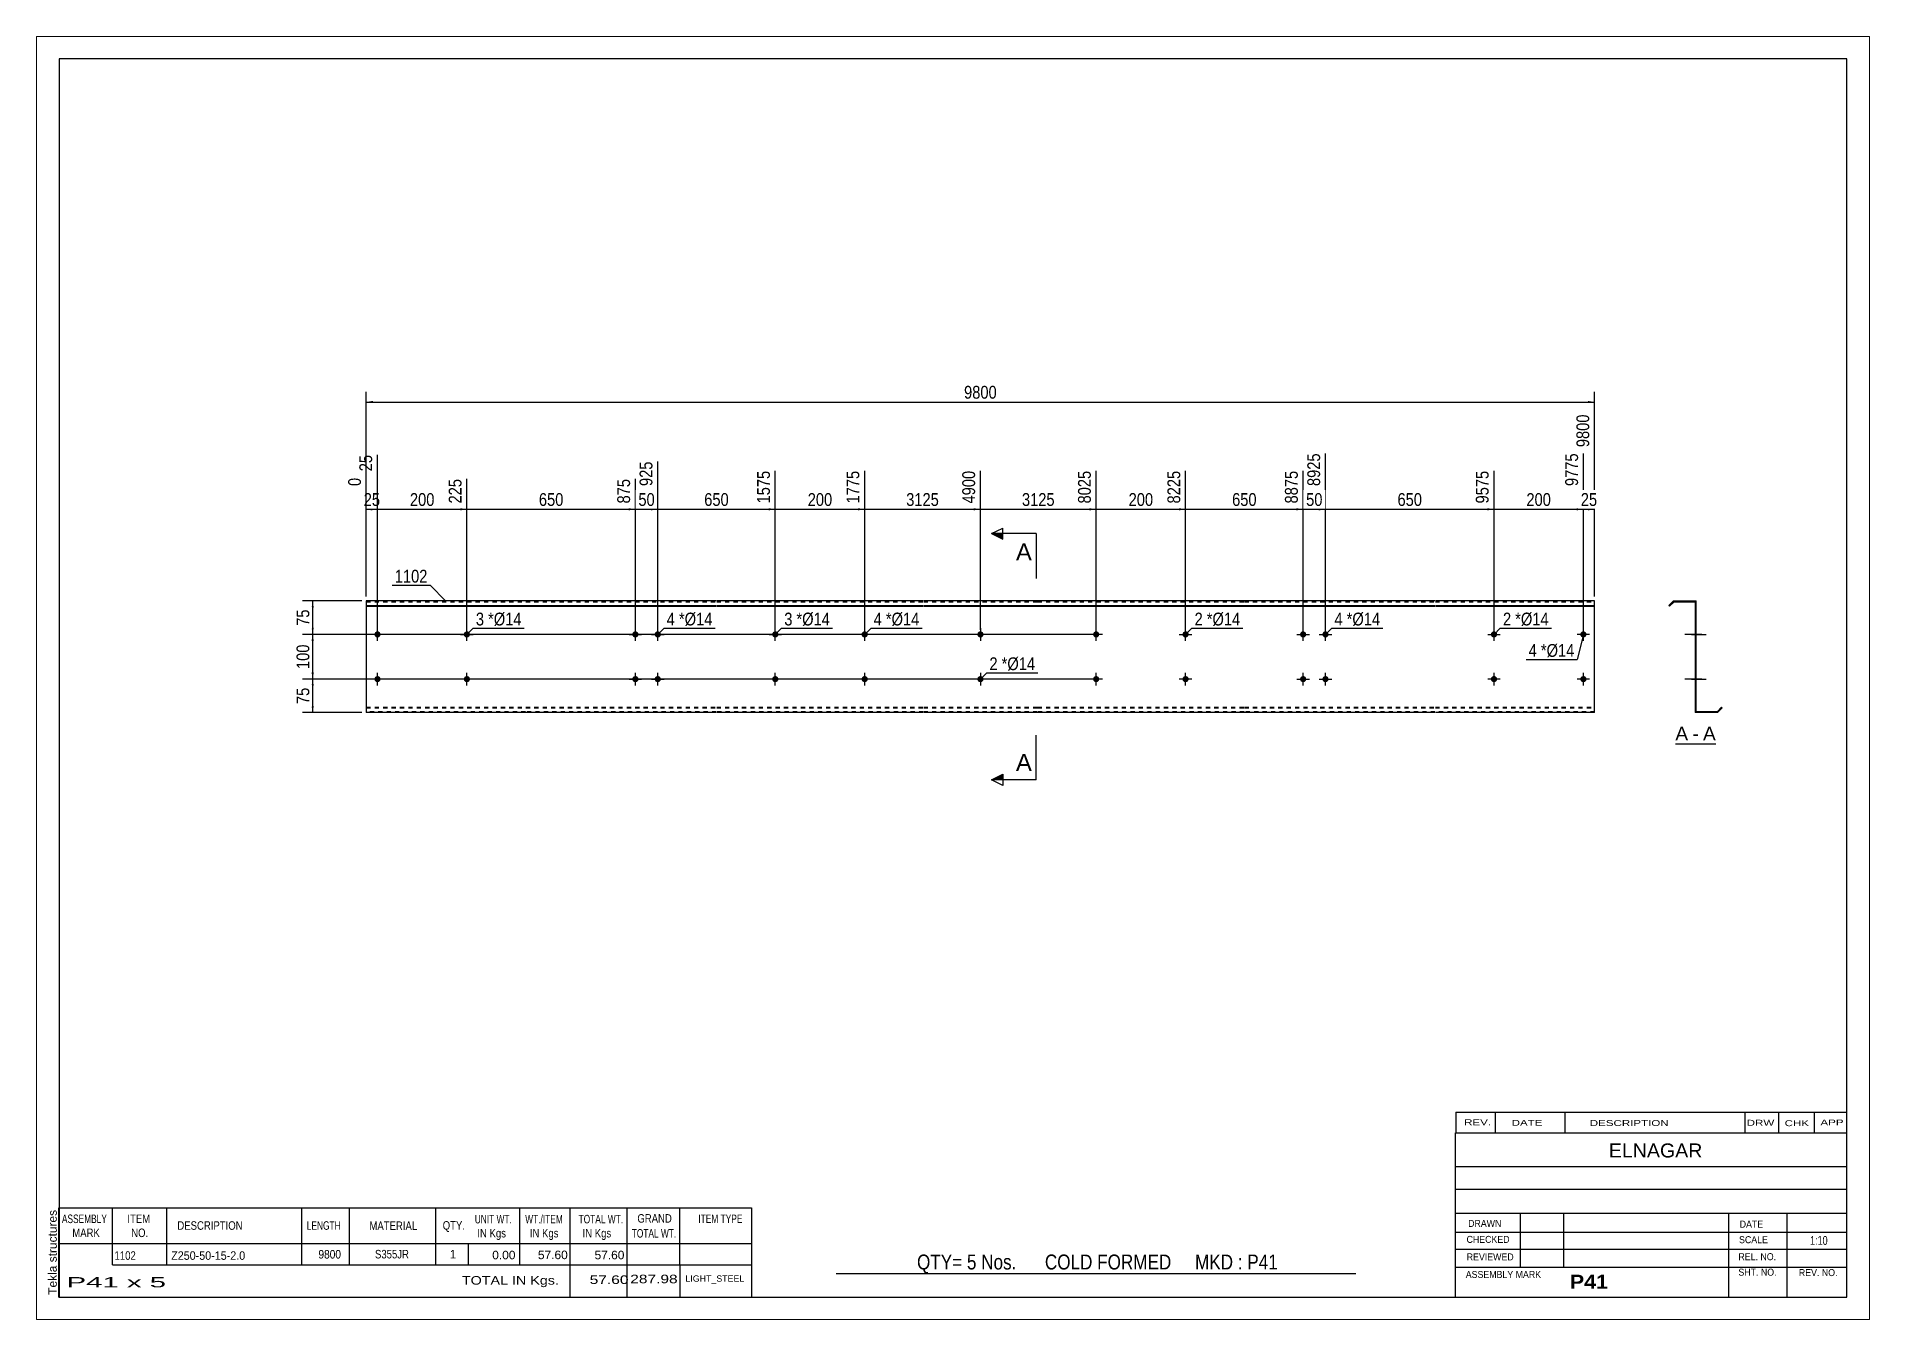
# Paper-space layout 'Layout1' of a CAD drawing. Header units: millimetres. Extents: x 0 to 410, y 0 to 287.
# The model-space entities are those that its viewports show. They can reach past a viewport. Long polylines and large blocks are cut down to what shows.
import ezdxf

# ---------------------------------------------------------------- set-up
doc = ezdxf.new("R2010")
doc.units = ezdxf.units.MM
doc.linetypes.add('DXK_LINE_DOT1', pattern=[1.8814, 0.9407, -0.9407])
doc.layers.add('Viewport layer', color=7, linetype='Continuous', plot=False)
doc.styles.add('Arial', font='ARIAL.TTF', dxfattribs={"height": 0.2})
doc.styles.add('Arial Bold', font='ARIALBD.TTF', dxfattribs={"height": 0.2})
doc.styles.add('Arial Narrow', font='ARIALN.TTF', dxfattribs={"height": 0.2})

# ---------------------------------------------------------------- blocks, each defined once
blk = doc.blocks.new('Unknown-627188930-1861')
at = {"color": 5, "linetype": 'Continuous'}
for p, q in [((331.25, 133.75), (-68.75, 133.75)), ((-68.75, 133.75), (-68.75, -143.25)), ((331.25, -143.25), (331.25, 133.75)), ((-68.75, -143.25), (331.25, -143.25))]:
    blk.add_line(p, q, dxfattribs=at)
at = {"color": 174, "linetype": 'Continuous', "style": 'Arial'}
blk.add_text('Tekla structures', height=1.9102, rotation=90, dxfattribs=at).set_placement((-69.25, -142.75))
blk = doc.blocks.new('Unknown-627188930-12 - 1241')
at = {"color": 7, "linetype": 'Continuous'}
blk.add_line((292.85, -19.45), (301.88, -19.45), dxfattribs=at)
at = {"color": 0, "linetype": 'Continuous'}
blk.add_wipeout([(295.7, -18.7), (295.7, -15.5), (292.85, -15.5), (292.85, -18.7)], dxfattribs=at)
blk.add_wipeout([(298.08, -18.7), (298.08, -15.5), (296.66, -15.5), (296.66, -18.7)], dxfattribs=at)
at = {"color": 96, "linetype": 'Continuous', "style": 'Arial'}
blk.add_text('A', height=3.06, dxfattribs=at).set_placement((292.85, -18.7))
at = {"color": 0, "linetype": 'Continuous'}
blk.add_wipeout([(301.88, -18.7), (301.88, -15.5), (299.04, -15.5), (299.04, -18.7)], dxfattribs=at)
at = {"color": 96, "linetype": 'Continuous', "style": 'Arial'}
for s, p in [('A', (299.04, -18.7)), ('-', (296.66, -18.7))]:
    blk.add_text(s, height=3.06, dxfattribs=at).set_placement(p)
blk = doc.blocks.new('Bolt-627188930-1223 - 1203')
at = {"linetype": 'Continuous'}
blk.add_hatch(color=3, dxfattribs=at).paths.add_polyline_path([(251.58, 5, -1), (252.98, 5, -1)])
at = {"color": 3, "linetype": 'Continuous'}
for p, q in [((250.88, 5), (253.68, 5)), ((252.28, 3.6), (252.28, 6.4))]:
    blk.add_line(p, q, dxfattribs=at)
blk = doc.blocks.new('Part-627188930-1218 - 1203')
at = {"color": 2, "linetype": 'Continuous'}
for p, q in [((0, 12.5), (0, -12.5)), ((35.6, 12.5), (0, 12.5)), ((78.29, 12.5), (35.7, 12.5)), ((124.59, 12.5), (78.39, 12.5)), ((150.09, 12.5), (124.69, 12.5)), ((196.38, 12.5), (150.19, 12.5)), ((239.08, 12.5), (196.48, 12.5)), ((274.78, 12.5), (239.18, 12.5)), ((274.78, -12.5), (274.78, 12.5)), ((0, 11.44), (35.6, 11.44)), ((0, 11.3), (35.6, 11.3)), ((35.7, 11.44), (78.29, 11.44)), ((35.7, 11.3), (78.29, 11.3)), ((78.39, 11.44), (124.59, 11.44)), ((78.39, 11.3), (124.59, 11.3)), ((124.69, 11.44), (150.09, 11.44)), ((124.69, 11.3), (150.09, 11.3)), ((150.19, 11.44), (196.38, 11.44)), ((150.19, 11.3), (196.38, 11.3)), ((196.48, 11.44), (239.08, 11.44)), ((196.48, 11.3), (239.08, 11.3)), ((239.18, 11.44), (274.78, 11.44)), ((239.18, 11.3), (274.78, 11.3)), ((35.6, -12.5), (0, -12.5)), ((78.29, -12.5), (35.7, -12.5)), ((124.59, -12.5), (78.39, -12.5)), ((150.09, -12.5), (124.69, -12.5)), ((196.38, -12.5), (150.19, -12.5)), ((239.08, -12.5), (196.48, -12.5)), ((274.78, -12.5), (239.18, -12.5))]:
    blk.add_line(p, q, dxfattribs=at)
at = {"color": 7, "linetype": 'DXK_LINE_DOT1'}
for p, q in [((0, 12.3), (35.6, 12.3)), ((35.7, 12.3), (78.29, 12.3)), ((78.39, 12.3), (124.59, 12.3)), ((124.69, 12.3), (150.09, 12.3)), ((150.19, 12.3), (196.38, 12.3)), ((196.48, 12.3), (239.08, 12.3)), ((239.18, 12.3), (274.78, 12.3)), ((0, -11.3), (35.6, -11.3)), ((0, -11.44), (35.6, -11.44)), ((35.6, -12.3), (0, -12.3)), ((35.7, -11.3), (78.29, -11.3)), ((35.7, -11.44), (78.29, -11.44)), ((78.29, -12.3), (35.7, -12.3)), ((78.39, -11.3), (124.59, -11.3)), ((78.39, -11.44), (124.59, -11.44)), ((124.59, -12.3), (78.39, -12.3)), ((124.69, -11.3), (150.09, -11.3)), ((124.69, -11.44), (150.09, -11.44)), ((150.09, -12.3), (124.69, -12.3)), ((150.19, -11.3), (196.38, -11.3)), ((150.19, -11.44), (196.38, -11.44)), ((196.38, -12.3), (150.19, -12.3)), ((196.48, -11.3), (239.08, -11.3)), ((196.48, -11.44), (239.08, -11.44)), ((239.08, -12.3), (196.48, -12.3)), ((239.18, -11.3), (274.78, -11.3)), ((239.18, -11.44), (274.78, -11.44)), ((274.78, -12.3), (239.18, -12.3))]:
    blk.add_line(p, q, dxfattribs=at)
blk = doc.blocks.new('Bolt-627188930-1219 - 1203')
at = {"linetype": 'Continuous'}
blk.add_hatch(color=3, dxfattribs=at).paths.add_polyline_path([(90.79, -5, -1), (92.19, -5, -1)])
at = {"color": 3, "linetype": 'Continuous'}
for p, q in [((91.49, -6.4), (91.49, -3.6)), ((92.89, -5), (90.09, -5))]:
    blk.add_line(p, q, dxfattribs=at)
blk = doc.blocks.new('Bolt-627188930-1220 - 1203')
at = {"linetype": 'Continuous'}
blk.add_hatch(color=3, dxfattribs=at).paths.add_polyline_path([(21.8, -5, -1), (23.2, -5, -1)])
at = {"color": 3, "linetype": 'Continuous'}
for p, q in [((22.5, -6.4), (22.5, -3.6)), ((23.9, -5), (21.1, -5))]:
    blk.add_line(p, q, dxfattribs=at)
blk = doc.blocks.new('Bolt-627188930-1221 - 1203')
at = {"linetype": 'Continuous'}
for points in [[(1.8, 5, -1), (3.2, 5, -1)], [(110.79, 5, -1), (112.19, 5, -1)]]:
    blk.add_hatch(color=3, dxfattribs=at).paths.add_polyline_path(points)
at = {"color": 3, "linetype": 'Continuous'}
for p, q in [((3.9, 5), (1.1, 5)), ((2.5, 3.6), (2.5, 6.4)), ((112.89, 5), (110.09, 5)), ((111.49, 3.6), (111.49, 6.4))]:
    blk.add_line(p, q, dxfattribs=at)
blk = doc.blocks.new('Bolt-627188930-1222 - 1203')
at = {"linetype": 'Continuous'}
for points in [[(1.8, -5, -1), (3.2, -5, -1)], [(110.79, -5, -1), (112.19, -5, -1)]]:
    blk.add_hatch(color=3, dxfattribs=at).paths.add_polyline_path(points)
at = {"color": 3, "linetype": 'Continuous'}
for p, q in [((2.5, -6.4), (2.5, -3.6)), ((111.49, -6.4), (111.49, -3.6)), ((3.9, -5), (1.1, -5)), ((112.89, -5), (110.09, -5))]:
    blk.add_line(p, q, dxfattribs=at)
blk = doc.blocks.new('Bolt-627188930-1224 - 1203')
at = {"linetype": 'Continuous'}
blk.add_hatch(color=3, dxfattribs=at).paths.add_polyline_path([(182.58, 5, -1), (183.98, 5, -1)])
at = {"color": 3, "linetype": 'Continuous'}
for p, q in [((181.88, 5), (184.68, 5)), ((183.28, 3.6), (183.28, 6.4))]:
    blk.add_line(p, q, dxfattribs=at)
blk = doc.blocks.new('Bolt-627188930-1225 - 1203')
at = {"linetype": 'Continuous'}
for points in [[(208.88, 5, -1), (210.28, 5, -1)], [(213.88, 5, -1), (215.28, 5, -1)], [(208.88, -5, -1), (210.28, -5, -1)], [(213.88, -5, -1), (215.28, -5, -1)]]:
    blk.add_hatch(color=3, dxfattribs=at).paths.add_polyline_path(points)
at = {"color": 3, "linetype": 'Continuous'}
for p, q in [((208.18, 5), (210.98, 5)), ((209.58, 3.6), (209.58, 6.4)), ((213.18, 5), (215.98, 5)), ((214.58, 3.6), (214.58, 6.4)), ((209.58, -6.4), (209.58, -3.6)), ((214.58, -6.4), (214.58, -3.6)), ((208.18, -5), (210.98, -5)), ((213.18, -5), (215.98, -5))]:
    blk.add_line(p, q, dxfattribs=at)
blk = doc.blocks.new('Bolt-627188930-1226 - 1203')
at = {"linetype": 'Continuous'}
for points in [[(162.58, 5, -1), (163.98, 5, -1)], [(271.58, 5, -1), (272.98, 5, -1)]]:
    blk.add_hatch(color=3, dxfattribs=at).paths.add_polyline_path(points)
at = {"color": 3, "linetype": 'Continuous'}
for p, q in [((164.68, 5), (161.88, 5)), ((163.28, 3.6), (163.28, 6.4)), ((273.68, 5), (270.88, 5)), ((272.28, 3.6), (272.28, 6.4))]:
    blk.add_line(p, q, dxfattribs=at)
blk = doc.blocks.new('Bolt-627188930-1227 - 1203')
at = {"linetype": 'Continuous'}
for points in [[(162.58, -5, -1), (163.98, -5, -1)], [(271.58, -5, -1), (272.98, -5, -1)]]:
    blk.add_hatch(color=3, dxfattribs=at).paths.add_polyline_path(points)
at = {"color": 3, "linetype": 'Continuous'}
for p, q in [((163.28, -6.4), (163.28, -3.6)), ((272.28, -6.4), (272.28, -3.6)), ((164.68, -5), (161.88, -5)), ((273.68, -5), (270.88, -5))]:
    blk.add_line(p, q, dxfattribs=at)
blk = doc.blocks.new('Bolt-627188930-1228 - 1203')
at = {"linetype": 'Continuous'}
for points in [[(138.09, 5, -1), (136.69, 5, -1)], [(138.09, -5, -1), (136.69, -5, -1)]]:
    blk.add_hatch(color=3, dxfattribs=at).paths.add_polyline_path(points)
at = {"color": 3, "linetype": 'Continuous'}
for p, q in [((138.79, 5), (135.99, 5)), ((137.39, 6.4), (137.39, 3.6)), ((137.39, -3.6), (137.39, -6.4)), ((138.79, -5), (135.99, -5))]:
    blk.add_line(p, q, dxfattribs=at)
blk = doc.blocks.new('Bolt-627188930-1229 - 1203')
at = {"linetype": 'Continuous'}
blk.add_hatch(color=3, dxfattribs=at).paths.add_polyline_path([(251.58, -5, -1), (252.98, -5, -1)])
at = {"color": 3, "linetype": 'Continuous'}
for p, q in [((252.28, -6.4), (252.28, -3.6)), ((253.68, -5), (250.88, -5))]:
    blk.add_line(p, q, dxfattribs=at)
blk = doc.blocks.new('Bolt-627188930-1230 - 1203')
at = {"linetype": 'Continuous'}
blk.add_hatch(color=3, dxfattribs=at).paths.add_polyline_path([(182.58, -5, -1), (183.98, -5, -1)])
at = {"color": 3, "linetype": 'Continuous'}
for p, q in [((183.28, -6.4), (183.28, -3.6)), ((184.68, -5), (181.88, -5))]:
    blk.add_line(p, q, dxfattribs=at)
blk = doc.blocks.new('Bolt-627188930-1231 - 1203')
at = {"linetype": 'Continuous'}
for points in [[(59.5, 5, -1), (60.9, 5, -1)], [(64.5, 5, -1), (65.9, 5, -1)], [(59.5, -5, -1), (60.9, -5, -1)], [(64.5, -5, -1), (65.9, -5, -1)]]:
    blk.add_hatch(color=3, dxfattribs=at).paths.add_polyline_path(points)
at = {"color": 3, "linetype": 'Continuous'}
for p, q in [((58.8, 5), (61.6, 5)), ((60.2, 3.6), (60.2, 6.4)), ((63.8, 5), (66.6, 5)), ((65.2, 3.6), (65.2, 6.4)), ((60.2, -6.4), (60.2, -3.6)), ((65.2, -6.4), (65.2, -3.6)), ((58.8, -5), (61.6, -5)), ((63.8, -5), (66.6, -5))]:
    blk.add_line(p, q, dxfattribs=at)
blk = doc.blocks.new('Bolt-627188930-1232 - 1203')
at = {"linetype": 'Continuous'}
blk.add_hatch(color=3, dxfattribs=at).paths.add_polyline_path([(21.8, 5, -1), (23.2, 5, -1)])
at = {"color": 3, "linetype": 'Continuous'}
for p, q in [((21.1, 5), (23.9, 5)), ((22.5, 3.6), (22.5, 6.4))]:
    blk.add_line(p, q, dxfattribs=at)
blk = doc.blocks.new('Bolt-627188930-1233 - 1203')
at = {"linetype": 'Continuous'}
blk.add_hatch(color=3, dxfattribs=at).paths.add_polyline_path([(90.79, 5, -1), (92.19, 5, -1)])
at = {"color": 3, "linetype": 'Continuous'}
for p, q in [((90.09, 5), (92.89, 5)), ((91.49, 3.6), (91.49, 6.4))]:
    blk.add_line(p, q, dxfattribs=at)
blk = doc.blocks.new('Bolt-627188930-1234 - 1203')
at = {"linetype": 'Continuous'}
blk.add_hatch(color=3, dxfattribs=at).paths.add_polyline_path([(90.79, -5, -1), (92.19, -5, -1)])
at = {"color": 3, "linetype": 'Continuous'}
for p, q in [((91.49, -6.4), (91.49, -3.6)), ((92.89, -5), (90.09, -5))]:
    blk.add_line(p, q, dxfattribs=at)
blk = doc.blocks.new('Bolt-627188930-1235 - 1203')
at = {"linetype": 'Continuous'}
blk.add_hatch(color=3, dxfattribs=at).paths.add_polyline_path([(21.8, -5, -1), (23.2, -5, -1)])
at = {"color": 3, "linetype": 'Continuous'}
for p, q in [((22.5, -6.4), (22.5, -3.6)), ((23.9, -5), (21.1, -5))]:
    blk.add_line(p, q, dxfattribs=at)
blk = doc.blocks.new('Bolt-627188930-1248 - 1241')
at = {"linetype": 'Continuous'}
blk.add_hatch(color=3, dxfattribs=at).paths.add_polyline_path([(297.27, 5.7), (297.27, 4.3), (297.47, 4.3), (297.47, 5.7)])
at = {"color": 3, "linetype": 'Continuous'}
for p, q in [((298.42, 5), (295.12, 5)), ((297.47, 5.7), (297.27, 5.7)), ((297.47, 4.3), (297.27, 4.3))]:
    blk.add_line(p, q, dxfattribs=at)
blk = doc.blocks.new('Part-627188930-1243 - 1241')
at = {"color": 2, "linetype": 'Continuous'}
for p, q in [((292.47, 12.5), (291.41, 11.44)), ((292.47, 12.5), (297.47, 12.5)), ((297.47, -12.3), (297.47, 12.5)), ((291.41, 11.44), (291.55, 11.3)), ((292.55, 12.3), (291.55, 11.3)), ((292.55, 12.3), (297.27, 12.3)), ((297.27, 12.3), (297.27, -12.5)), ((302.19, -12.3), (297.47, -12.3)), ((302.19, -12.3), (303.19, -11.3)), ((302.27, -12.5), (303.33, -11.44)), ((303.33, -11.44), (303.19, -11.3)), ((302.27, -12.5), (297.27, -12.5))]:
    blk.add_line(p, q, dxfattribs=at)
blk = doc.blocks.new('Bolt-627188930-1244 - 1241')
at = {"linetype": 'Continuous'}
blk.add_hatch(color=3, dxfattribs=at).paths.add_polyline_path([(297.27, -4.3), (297.27, -5.7), (297.47, -5.7), (297.47, -4.3)])
at = {"color": 3, "linetype": 'Continuous'}
for p, q in [((296.47, -5), (299.77, -5)), ((297.27, -4.3), (297.47, -4.3)), ((297.27, -5.7), (297.47, -5.7))]:
    blk.add_line(p, q, dxfattribs=at)
blk = doc.blocks.new('Bolt-627188930-1245 - 1241')
at = {"linetype": 'Continuous'}
blk.add_hatch(color=3, dxfattribs=at).paths.add_polyline_path([(297.27, -4.3), (297.27, -5.7), (297.47, -5.7), (297.47, -4.3)])
at = {"color": 3, "linetype": 'Continuous'}
for p, q in [((296.47, -5), (299.77, -5)), ((297.27, -4.3), (297.47, -4.3)), ((297.27, -5.7), (297.47, -5.7))]:
    blk.add_line(p, q, dxfattribs=at)
blk = doc.blocks.new('Bolt-627188930-1246 - 1241')
at = {"linetype": 'Continuous'}
blk.add_hatch(color=3, dxfattribs=at).paths.add_polyline_path([(297.27, 5.7), (297.27, 4.3), (297.47, 4.3), (297.47, 5.7)])
blk.add_hatch(color=3, dxfattribs=at).paths.add_polyline_path([(297.27, 5.7), (297.27, 4.3), (297.47, 4.3), (297.47, 5.7)])
at = {"color": 3, "linetype": 'Continuous'}
for p, q in [((296.47, 5), (299.77, 5)), ((296.47, 5), (299.77, 5)), ((297.27, 5.7), (297.47, 5.7)), ((297.27, 5.7), (297.47, 5.7)), ((297.27, 4.3), (297.47, 4.3)), ((297.27, 4.3), (297.47, 4.3))]:
    blk.add_line(p, q, dxfattribs=at)
blk = doc.blocks.new('Bolt-627188930-1247 - 1241')
at = {"linetype": 'Continuous'}
blk.add_hatch(color=3, dxfattribs=at).paths.add_polyline_path([(297.27, -4.3), (297.27, -5.7), (297.47, -5.7), (297.47, -4.3)])
blk.add_hatch(color=3, dxfattribs=at).paths.add_polyline_path([(297.27, -4.3), (297.27, -5.7), (297.47, -5.7), (297.47, -4.3)])
at = {"color": 3, "linetype": 'Continuous'}
for p, q in [((296.47, -5), (299.77, -5)), ((296.47, -5), (299.77, -5)), ((297.27, -4.3), (297.47, -4.3)), ((297.27, -4.3), (297.47, -4.3)), ((297.27, -5.7), (297.47, -5.7)), ((297.27, -5.7), (297.47, -5.7))]:
    blk.add_line(p, q, dxfattribs=at)
blk = doc.blocks.new('Bolt-627188930-1249 - 1241')
at = {"linetype": 'Continuous'}
blk.add_hatch(color=3, dxfattribs=at).paths.add_polyline_path([(297.27, 5.7), (297.27, 4.3), (297.47, 4.3), (297.47, 5.7)])
at = {"color": 3, "linetype": 'Continuous'}
for p, q in [((298.42, 5), (295.12, 5)), ((297.47, 5.7), (297.27, 5.7)), ((297.47, 4.3), (297.27, 4.3))]:
    blk.add_line(p, q, dxfattribs=at)
blk = doc.blocks.new('Bolt-627188930-1250 - 1241')
at = {"linetype": 'Continuous'}
for points in [[(297.27, 5.7), (297.27, 4.3), (297.47, 4.3), (297.47, 5.7)], [(297.27, 5.7), (297.27, 4.3), (297.47, 4.3), (297.47, 5.7)], [(297.27, -4.3), (297.27, -5.7), (297.47, -5.7), (297.47, -4.3)], [(297.27, -4.3), (297.27, -5.7), (297.47, -5.7), (297.47, -4.3)]]:
    blk.add_hatch(color=3, dxfattribs=at).paths.add_polyline_path(points)
at = {"color": 3, "linetype": 'Continuous'}
for p, q in [((298.79, 5), (294.99, 5)), ((298.79, 5), (294.99, 5)), ((297.47, 5.7), (297.27, 5.7)), ((297.47, 5.7), (297.27, 5.7)), ((297.47, 4.3), (297.27, 4.3)), ((297.47, 4.3), (297.27, 4.3)), ((298.79, -5), (294.99, -5)), ((298.79, -5), (294.99, -5)), ((297.47, -4.3), (297.27, -4.3)), ((297.47, -4.3), (297.27, -4.3)), ((297.47, -5.7), (297.27, -5.7)), ((297.47, -5.7), (297.27, -5.7))]:
    blk.add_line(p, q, dxfattribs=at)
blk = doc.blocks.new('Bolt-627188930-1251 - 1241')
at = {"linetype": 'Continuous'}
blk.add_hatch(color=3, dxfattribs=at).paths.add_polyline_path([(297.27, 5.7), (297.27, 4.3), (297.47, 4.3), (297.47, 5.7)])
blk.add_hatch(color=3, dxfattribs=at).paths.add_polyline_path([(297.27, 5.7), (297.27, 4.3), (297.47, 4.3), (297.47, 5.7)])
at = {"color": 3, "linetype": 'Continuous'}
for p, q in [((296.44, 5), (299.74, 5)), ((296.44, 5), (299.74, 5)), ((297.27, 5.7), (297.47, 5.7)), ((297.27, 5.7), (297.47, 5.7)), ((297.27, 4.3), (297.47, 4.3)), ((297.27, 4.3), (297.47, 4.3))]:
    blk.add_line(p, q, dxfattribs=at)
blk = doc.blocks.new('Bolt-627188930-1252 - 1241')
at = {"linetype": 'Continuous'}
blk.add_hatch(color=3, dxfattribs=at).paths.add_polyline_path([(297.27, -4.3), (297.27, -5.7), (297.47, -5.7), (297.47, -4.3)])
blk.add_hatch(color=3, dxfattribs=at).paths.add_polyline_path([(297.27, -4.3), (297.27, -5.7), (297.47, -5.7), (297.47, -4.3)])
at = {"color": 3, "linetype": 'Continuous'}
for p, q in [((296.44, -5), (299.74, -5)), ((296.44, -5), (299.74, -5)), ((297.27, -4.3), (297.47, -4.3)), ((297.27, -4.3), (297.47, -4.3)), ((297.27, -5.7), (297.47, -5.7)), ((297.27, -5.7), (297.47, -5.7))]:
    blk.add_line(p, q, dxfattribs=at)
blk = doc.blocks.new('Bolt-627188930-1253 - 1241')
at = {"linetype": 'Continuous'}
for points in [[(297.47, 4.3), (297.47, 5.7), (297.27, 5.7), (297.27, 4.3)], [(297.47, -5.7), (297.47, -4.3), (297.27, -4.3), (297.27, -5.7)]]:
    blk.add_hatch(color=3, dxfattribs=at).paths.add_polyline_path(points)
at = {"color": 3, "linetype": 'Continuous'}
for p, q in [((297.47, 5), (295.27, 5)), ((297.47, 5.7), (297.27, 5.7)), ((297.47, 4.3), (297.27, 4.3)), ((297.47, -5), (295.27, -5)), ((297.47, -4.3), (297.27, -4.3)), ((297.47, -5.7), (297.27, -5.7))]:
    blk.add_line(p, q, dxfattribs=at)
blk = doc.blocks.new('Bolt-627188930-1254 - 1241')
at = {"linetype": 'Continuous'}
blk.add_hatch(color=3, dxfattribs=at).paths.add_polyline_path([(297.27, -4.3), (297.27, -5.7), (297.47, -5.7), (297.47, -4.3)])
at = {"color": 3, "linetype": 'Continuous'}
for p, q in [((296.44, -5), (299.74, -5)), ((297.27, -4.3), (297.47, -4.3)), ((297.27, -5.7), (297.47, -5.7))]:
    blk.add_line(p, q, dxfattribs=at)
blk = doc.blocks.new('Bolt-627188930-1255 - 1241')
at = {"linetype": 'Continuous'}
blk.add_hatch(color=3, dxfattribs=at).paths.add_polyline_path([(297.27, -4.3), (297.27, -5.7), (297.47, -5.7), (297.47, -4.3)])
at = {"color": 3, "linetype": 'Continuous'}
for p, q in [((296.44, -5), (299.74, -5)), ((297.27, -4.3), (297.47, -4.3)), ((297.27, -5.7), (297.47, -5.7))]:
    blk.add_line(p, q, dxfattribs=at)
blk = doc.blocks.new('Bolt-627188930-1256 - 1241')
at = {"linetype": 'Continuous'}
for points in [[(297.27, 5.7), (297.27, 4.3), (297.47, 4.3), (297.47, 5.7)], [(297.27, 5.7), (297.27, 4.3), (297.47, 4.3), (297.47, 5.7)], [(297.27, -4.3), (297.27, -5.7), (297.47, -5.7), (297.47, -4.3)], [(297.27, -4.3), (297.27, -5.7), (297.47, -5.7), (297.47, -4.3)]]:
    blk.add_hatch(color=3, dxfattribs=at).paths.add_polyline_path(points)
at = {"color": 3, "linetype": 'Continuous'}
for p, q in [((298.77, 5), (294.97, 5)), ((298.77, 5), (294.97, 5)), ((297.47, 5.7), (297.27, 5.7)), ((297.47, 5.7), (297.27, 5.7)), ((297.47, 4.3), (297.27, 4.3)), ((297.47, 4.3), (297.27, 4.3)), ((298.77, -5), (294.97, -5)), ((298.77, -5), (294.97, -5)), ((297.47, -4.3), (297.27, -4.3)), ((297.47, -4.3), (297.27, -4.3)), ((297.47, -5.7), (297.27, -5.7)), ((297.47, -5.7), (297.27, -5.7))]:
    blk.add_line(p, q, dxfattribs=at)
blk = doc.blocks.new('Bolt-627188930-1257 - 1241')
at = {"linetype": 'Continuous'}
blk.add_hatch(color=3, dxfattribs=at).paths.add_polyline_path([(297.27, 5.7), (297.27, 4.3), (297.47, 4.3), (297.47, 5.7)])
at = {"color": 3, "linetype": 'Continuous'}
for p, q in [((298.42, 5), (295.12, 5)), ((297.47, 5.7), (297.27, 5.7)), ((297.47, 4.3), (297.27, 4.3))]:
    blk.add_line(p, q, dxfattribs=at)
blk = doc.blocks.new('Bolt-627188930-1258 - 1241')
at = {"linetype": 'Continuous'}
blk.add_hatch(color=3, dxfattribs=at).paths.add_polyline_path([(297.27, 5.7), (297.27, 4.3), (297.47, 4.3), (297.47, 5.7)])
at = {"color": 3, "linetype": 'Continuous'}
for p, q in [((298.42, 5), (295.12, 5)), ((297.47, 5.7), (297.27, 5.7)), ((297.47, 4.3), (297.27, 4.3))]:
    blk.add_line(p, q, dxfattribs=at)
blk = doc.blocks.new('Bolt-627188930-1259 - 1241')
at = {"linetype": 'Continuous'}
blk.add_hatch(color=3, dxfattribs=at).paths.add_polyline_path([(297.27, -4.3), (297.27, -5.7), (297.47, -5.7), (297.47, -4.3)])
at = {"color": 3, "linetype": 'Continuous'}
for p, q in [((296.47, -5), (299.77, -5)), ((297.27, -4.3), (297.47, -4.3)), ((297.27, -5.7), (297.47, -5.7))]:
    blk.add_line(p, q, dxfattribs=at)
blk = doc.blocks.new('Bolt-627188930-1260 - 1241')
at = {"linetype": 'Continuous'}
blk.add_hatch(color=3, dxfattribs=at).paths.add_polyline_path([(297.27, -4.3), (297.27, -5.7), (297.47, -5.7), (297.47, -4.3)])
at = {"color": 3, "linetype": 'Continuous'}
for p, q in [((296.47, -5), (299.77, -5)), ((297.27, -4.3), (297.47, -4.3)), ((297.27, -5.7), (297.47, -5.7))]:
    blk.add_line(p, q, dxfattribs=at)
blk = doc.blocks.new('StraightDimension-627188930-1279 - 1203')
at = {"linetype": 'Continuous'}
blk.add_hatch(color=7, dxfattribs=at).paths.add_polyline_path([(270.78, 33.25), (272.28, 33), (270.78, 32.75)])
at = {"color": 7, "linetype": 'Continuous'}
for p, q in [((272.28, 6), (272.28, 45.51)), ((252.28, 6), (252.28, 41.61)), ((252.28, 33), (272.28, 33))]:
    blk.add_line(p, q, dxfattribs=at)
at = {"color": 0}
blk.add_wipeout([(265.62, 33.15), (265.62, 37.35), (258.93, 37.35), (258.93, 33.15)], dxfattribs=at)
at = {"color": 3, "style": 'Arial Narrow'}
blk.add_text('200', height=2.863, dxfattribs=at).set_placement((259.53, 33.75))
at = {"color": 0, "linetype": 'Continuous'}
blk.add_wipeout([(271.68, 46.11), (267.48, 46.11), (267.48, 37.6), (271.68, 37.6)], dxfattribs=at)
at = {"color": 3, "linetype": 'Continuous', "style": 'Arial Narrow'}
blk.add_text('9775', height=2.863, rotation=90.0002, dxfattribs=at).set_placement((271.08, 38.2))
blk = doc.blocks.new('StraightDimension-627188930-1353 - 1203')
at = {"linetype": 'Continuous'}
for points in [[(-12.25, -6.5), (-12, -5), (-11.75, -6.5)], [(-11.75, -11), (-12, -12.5), (-12.25, -11)]]:
    blk.add_hatch(color=7, dxfattribs=at).paths.add_polyline_path(points)
at = {"color": 7, "linetype": 'Continuous'}
for p, q in [((162.28, -5), (-14.25, -5)), ((-12, -12.5), (-12, -5)), ((-1, -12.5), (-14.25, -12.5))]:
    blk.add_line(p, q, dxfattribs=at)
at = {"color": 0}
blk.add_wipeout([(-12.15, -6.32), (-16.35, -6.32), (-16.35, -11.18), (-12.15, -11.18)], dxfattribs=at)
at = {"color": 3, "style": 'Arial Narrow'}
blk.add_text('75', height=2.863, rotation=90.0002, dxfattribs=at).set_placement((-12.75, -10.58))
blk = doc.blocks.new('StraightDimension-627188930-1289 - 1203')
at = {"linetype": 'Continuous'}
blk.add_hatch(color=7, dxfattribs=at).paths.add_polyline_path([(58.7, 33.25), (60.2, 33), (58.7, 32.75)])
at = {"color": 7, "linetype": 'Continuous'}
for p, q in [((22.5, 6), (22.5, 39.78)), ((60.2, 6), (60.2, 39.78)), ((22.5, 33), (60.2, 33))]:
    blk.add_line(p, q, dxfattribs=at)
at = {"color": 0}
blk.add_wipeout([(44.69, 33.15), (44.69, 37.35), (38.01, 37.35), (38.01, 33.15)], dxfattribs=at)
at = {"color": 0, "linetype": 'Continuous'}
blk.add_wipeout([(59.6, 40.38), (55.4, 40.38), (55.4, 33.7), (59.6, 33.7)], dxfattribs=at)
at = {"color": 3, "linetype": 'Continuous', "style": 'Arial Narrow'}
blk.add_text('875', height=2.863, rotation=90.0002, dxfattribs=at).set_placement((59, 34.3))
at = {"color": 3, "style": 'Arial Narrow'}
blk.add_text('650', height=2.863, dxfattribs=at).set_placement((38.61, 33.75))
blk = doc.blocks.new('StraightDimension-627188930-1284 - 1203')
at = {"linetype": 'Continuous'}
blk.add_hatch(color=7, dxfattribs=at).paths.add_polyline_path([(161.78, 33.25), (163.28, 33), (161.78, 32.75)])
at = {"color": 7, "linetype": 'Continuous'}
for p, q in [((137.39, 6), (137.39, 41.61)), ((163.28, 6), (163.28, 41.61)), ((137.39, 33), (163.28, 33))]:
    blk.add_line(p, q, dxfattribs=at)
at = {"color": 0, "linetype": 'Continuous'}
blk.add_wipeout([(162.68, 42.21), (158.48, 42.21), (158.48, 33.7), (162.68, 33.7)], dxfattribs=at)
at = {"color": 0}
blk.add_wipeout([(154.59, 33.15), (154.59, 37.35), (146.08, 37.35), (146.08, 33.15)], dxfattribs=at)
at = {"color": 3, "linetype": 'Continuous', "style": 'Arial Narrow'}
blk.add_text('8025', height=2.863, rotation=90.0002, dxfattribs=at).set_placement((162.08, 34.3))
at = {"color": 3, "style": 'Arial Narrow'}
blk.add_text('3125', height=2.863, dxfattribs=at).set_placement((146.68, 33.75))
blk = doc.blocks.new('StraightDimension-627188930-1283 - 1203')
at = {"linetype": 'Continuous'}
blk.add_hatch(color=7, dxfattribs=at).paths.add_polyline_path([(181.78, 33.25), (183.28, 33), (181.78, 32.75)])
at = {"color": 7, "linetype": 'Continuous'}
for p, q in [((163.28, 6), (163.28, 41.61)), ((183.28, 6), (183.28, 41.61)), ((163.28, 33), (183.28, 33))]:
    blk.add_line(p, q, dxfattribs=at)
at = {"color": 0}
blk.add_wipeout([(176.63, 33.15), (176.63, 37.35), (169.94, 37.35), (169.94, 33.15)], dxfattribs=at)
at = {"color": 3, "style": 'Arial Narrow'}
blk.add_text('200', height=2.863, dxfattribs=at).set_placement((170.54, 33.75))
at = {"color": 0, "linetype": 'Continuous'}
blk.add_wipeout([(182.68, 42.21), (178.48, 42.21), (178.48, 33.7), (182.68, 33.7)], dxfattribs=at)
at = {"color": 3, "linetype": 'Continuous', "style": 'Arial Narrow'}
blk.add_text('8225', height=2.863, rotation=90.0002, dxfattribs=at).set_placement((182.08, 34.3))
blk = doc.blocks.new('StraightDimension-627188930-1282 - 1203')
at = {"linetype": 'Continuous'}
blk.add_hatch(color=7, dxfattribs=at).paths.add_polyline_path([(208.08, 33.25), (209.58, 33), (208.08, 32.75)])
at = {"color": 7, "linetype": 'Continuous'}
for p, q in [((183.28, 6), (183.28, 41.61)), ((209.58, 6), (209.58, 41.61)), ((183.28, 33), (209.58, 33))]:
    blk.add_line(p, q, dxfattribs=at)
at = {"color": 0, "linetype": 'Continuous'}
blk.add_wipeout([(208.98, 42.21), (204.78, 42.21), (204.78, 33.7), (208.98, 33.7)], dxfattribs=at)
at = {"color": 0}
blk.add_wipeout([(199.77, 33.15), (199.77, 37.35), (193.09, 37.35), (193.09, 33.15)], dxfattribs=at)
at = {"color": 3, "linetype": 'Continuous', "style": 'Arial Narrow'}
blk.add_text('8875', height=2.863, rotation=90.0002, dxfattribs=at).set_placement((208.38, 34.3))
at = {"color": 3, "style": 'Arial Narrow'}
blk.add_text('650', height=2.863, dxfattribs=at).set_placement((193.69, 33.75))
blk = doc.blocks.new('StraightDimension-627188930-1291 - 1203')
at = {"linetype": 'Continuous'}
blk.add_hatch(color=7, dxfattribs=at).paths.add_polyline_path([(1, 33.25), (2.5, 33), (1, 32.75)])
at = {"color": 7, "linetype": 'Continuous'}
for p, q in [((2.5, 6), (2.5, 45.16)), ((0, 13.5), (0, 40.03)), ((0, 33), (2.5, 33))]:
    blk.add_line(p, q, dxfattribs=at)
at = {"color": 0, "linetype": 'Continuous'}
blk.add_wipeout([(1.9, 45.76), (-2.3, 45.76), (-2.3, 40.9), (1.9, 40.9)], dxfattribs=at)
at = {"color": 0}
blk.add_wipeout([(3.68, 33.15), (3.68, 37.35), (-1.18, 37.35), (-1.18, 33.15)], dxfattribs=at)
at = {"color": 0, "linetype": 'Continuous'}
blk.add_wipeout([(-0.6, 40.63), (-4.8, 40.63), (-4.8, 37.6), (-0.6, 37.6)], dxfattribs=at)
at = {"color": 3, "linetype": 'Continuous', "style": 'Arial Narrow'}
for s, height, p in [('25', 2.863, (1.3, 41.5)), ('0', 2.86, (-1.2, 38.2))]:
    blk.add_text(s, height=height, rotation=90.0002, dxfattribs=at).set_placement(p)
at = {"color": 3, "style": 'Arial Narrow'}
blk.add_text('25', height=2.863, dxfattribs=at).set_placement((-0.58, 33.75))
blk = doc.blocks.new('StraightDimension-627188930-1286 - 1203')
at = {"linetype": 'Continuous'}
blk.add_hatch(color=7, dxfattribs=at).paths.add_polyline_path([(109.99, 33.25), (111.49, 33), (109.99, 32.75)])
at = {"color": 7, "linetype": 'Continuous'}
for p, q in [((91.49, 6), (91.49, 41.61)), ((111.49, 6), (111.49, 41.61)), ((91.49, 33), (111.49, 33))]:
    blk.add_line(p, q, dxfattribs=at)
at = {"color": 0}
blk.add_wipeout([(104.83, 33.15), (104.83, 37.35), (98.15, 37.35), (98.15, 33.15)], dxfattribs=at)
at = {"color": 3, "style": 'Arial Narrow'}
blk.add_text('200', height=2.863, dxfattribs=at).set_placement((98.75, 33.75))
at = {"color": 0, "linetype": 'Continuous'}
blk.add_wipeout([(110.89, 42.21), (106.69, 42.21), (106.69, 33.7), (110.89, 33.7)], dxfattribs=at)
at = {"color": 3, "linetype": 'Continuous', "style": 'Arial Narrow'}
blk.add_text('1775', height=2.863, rotation=90.0002, dxfattribs=at).set_placement((110.29, 34.3))
blk = doc.blocks.new('StraightDimension-627188930-1280 - 1203')
at = {"linetype": 'Continuous'}
blk.add_hatch(color=7, dxfattribs=at).paths.add_polyline_path([(250.78, 33.25), (252.28, 33), (250.78, 32.75)])
at = {"color": 7, "linetype": 'Continuous'}
for p, q in [((214.58, 6), (214.58, 45.51)), ((252.28, 6), (252.28, 41.61)), ((214.58, 33), (252.28, 33))]:
    blk.add_line(p, q, dxfattribs=at)
at = {"color": 0, "linetype": 'Continuous'}
blk.add_wipeout([(251.68, 42.21), (247.48, 42.21), (247.48, 33.7), (251.68, 33.7)], dxfattribs=at)
at = {"color": 0}
blk.add_wipeout([(236.77, 33.15), (236.77, 37.35), (230.09, 37.35), (230.09, 33.15)], dxfattribs=at)
at = {"color": 3, "linetype": 'Continuous', "style": 'Arial Narrow'}
blk.add_text('9575', height=2.863, rotation=90.0002, dxfattribs=at).set_placement((251.08, 34.3))
at = {"color": 3, "style": 'Arial Narrow'}
blk.add_text('650', height=2.863, dxfattribs=at).set_placement((230.69, 33.75))
blk = doc.blocks.new('StraightDimension-627188930-1290 - 1203')
at = {"linetype": 'Continuous'}
blk.add_hatch(color=7, dxfattribs=at).paths.add_polyline_path([(21, 33.25), (22.5, 33), (21, 32.75)])
at = {"color": 7, "linetype": 'Continuous'}
for p, q in [((2.5, 6), (2.5, 45.16)), ((22.5, 6), (22.5, 39.78)), ((2.5, 33), (22.5, 33))]:
    blk.add_line(p, q, dxfattribs=at)
at = {"color": 0}
blk.add_wipeout([(15.84, 33.15), (15.84, 37.35), (9.16, 37.35), (9.16, 33.15)], dxfattribs=at)
at = {"color": 3, "style": 'Arial Narrow'}
blk.add_text('200', height=2.863, dxfattribs=at).set_placement((9.76, 33.75))
at = {"color": 0, "linetype": 'Continuous'}
blk.add_wipeout([(21.9, 40.38), (17.7, 40.38), (17.7, 33.7), (21.9, 33.7)], dxfattribs=at)
at = {"color": 3, "linetype": 'Continuous', "style": 'Arial Narrow'}
blk.add_text('225', height=2.863, rotation=90.0002, dxfattribs=at).set_placement((21.3, 34.3))
blk = doc.blocks.new('StraightDimension-627188930-1373 - 1203')
at = {"linetype": 'Continuous'}
for points in [[(1.5, 56.75), (0, 57), (1.5, 57.25)], [(273.28, 57.25), (274.78, 57), (273.28, 56.75)]]:
    blk.add_hatch(color=7, dxfattribs=at).paths.add_polyline_path(points)
at = {"color": 7, "linetype": 'Continuous'}
for p, q in [((0, 13.5), (0, 59.25)), ((274.78, 13.5), (274.78, 59.25)), ((0, 57), (274.78, 57))]:
    blk.add_line(p, q, dxfattribs=at)
at = {"color": 0}
blk.add_wipeout([(141.64, 57.15), (141.64, 61.35), (133.13, 61.35), (133.13, 57.15)], dxfattribs=at)
at = {"color": 3, "style": 'Arial Narrow'}
blk.add_text('9800', height=2.863, dxfattribs=at).set_placement((133.73, 57.75))
blk = doc.blocks.new('StraightDimension-627188930-1352 - 1203')
at = {"linetype": 'Continuous'}
for points in [[(-12.25, 3.5), (-12, 5), (-11.75, 3.5)], [(-11.75, -3.5), (-12, -5), (-12.25, -3.5)]]:
    blk.add_hatch(color=7, dxfattribs=at).paths.add_polyline_path(points)
at = {"color": 7, "linetype": 'Continuous'}
for p, q in [((162.28, 5), (-14.25, 5)), ((-12, -5), (-12, 5)), ((162.28, -5), (-14.25, -5))]:
    blk.add_line(p, q, dxfattribs=at)
at = {"color": 0}
blk.add_wipeout([(-12.15, 3.34), (-16.35, 3.34), (-16.35, -3.34), (-12.15, -3.34)], dxfattribs=at)
at = {"color": 3, "style": 'Arial Narrow'}
blk.add_text('100', height=2.863, rotation=90.0002, dxfattribs=at).set_placement((-12.75, -2.74))
blk = doc.blocks.new('StraightDimension-627188930-1288 - 1203')
at = {"linetype": 'Continuous'}
blk.add_hatch(color=7, dxfattribs=at).paths.add_polyline_path([(63.7, 33.25), (65.2, 33), (63.7, 32.75)])
at = {"color": 7, "linetype": 'Continuous'}
for p, q in [((65.2, 6), (65.2, 43.68)), ((60.2, 6), (60.2, 39.78)), ((60.2, 33), (65.2, 33))]:
    blk.add_line(p, q, dxfattribs=at)
at = {"color": 0}
blk.add_wipeout([(65.13, 33.15), (65.13, 37.35), (60.27, 37.35), (60.27, 33.15)], dxfattribs=at)
at = {"color": 0, "linetype": 'Continuous'}
blk.add_wipeout([(64.6, 44.28), (60.4, 44.28), (60.4, 37.6), (64.6, 37.6)], dxfattribs=at)
at = {"color": 3, "linetype": 'Continuous', "style": 'Arial Narrow'}
blk.add_text('925', height=2.863, rotation=90.0002, dxfattribs=at).set_placement((64, 38.2))
at = {"color": 3, "style": 'Arial Narrow'}
blk.add_text('50', height=2.863, dxfattribs=at).set_placement((60.87, 33.75))
blk = doc.blocks.new('StraightDimension-627188930-1285 - 1203')
at = {"linetype": 'Continuous'}
blk.add_hatch(color=7, dxfattribs=at).paths.add_polyline_path([(135.89, 33.25), (137.39, 33), (135.89, 32.75)])
at = {"color": 7, "linetype": 'Continuous'}
for p, q in [((111.49, 6), (111.49, 41.61)), ((137.39, 6), (137.39, 41.61)), ((111.49, 33), (137.39, 33))]:
    blk.add_line(p, q, dxfattribs=at)
at = {"color": 0, "linetype": 'Continuous'}
blk.add_wipeout([(136.79, 42.21), (132.59, 42.21), (132.59, 33.7), (136.79, 33.7)], dxfattribs=at)
at = {"color": 0}
blk.add_wipeout([(128.7, 33.15), (128.7, 37.35), (120.18, 37.35), (120.18, 33.15)], dxfattribs=at)
at = {"color": 3, "linetype": 'Continuous', "style": 'Arial Narrow'}
blk.add_text('4900', height=2.863, rotation=90.0002, dxfattribs=at).set_placement((136.19, 34.3))
at = {"color": 3, "style": 'Arial Narrow'}
blk.add_text('3125', height=2.863, dxfattribs=at).set_placement((120.78, 33.75))
blk = doc.blocks.new('StraightDimension-627188930-1278 - 1203')
at = {"linetype": 'Continuous'}
blk.add_hatch(color=7, dxfattribs=at).paths.add_polyline_path([(273.28, 33.25), (274.78, 33), (273.28, 32.75)])
at = {"color": 7, "linetype": 'Continuous'}
for p, q in [((274.78, 13.5), (274.78, 54.21)), ((272.28, 6), (272.28, 45.51)), ((272.28, 33), (274.78, 33))]:
    blk.add_line(p, q, dxfattribs=at)
at = {"color": 0, "linetype": 'Continuous'}
blk.add_wipeout([(274.18, 54.81), (269.98, 54.81), (269.98, 46.3), (274.18, 46.3)], dxfattribs=at)
at = {"color": 0}
blk.add_wipeout([(275.95, 33.15), (275.95, 37.35), (271.1, 37.35), (271.1, 33.15)], dxfattribs=at)
at = {"color": 3, "linetype": 'Continuous', "style": 'Arial Narrow'}
blk.add_text('9800', height=2.863, rotation=90.0002, dxfattribs=at).set_placement((273.58, 46.9))
at = {"color": 3, "style": 'Arial Narrow'}
blk.add_text('25', height=2.863, dxfattribs=at).set_placement((271.7, 33.75))
blk = doc.blocks.new('StraightDimension-627188930-1281 - 1203')
at = {"linetype": 'Continuous'}
blk.add_hatch(color=7, dxfattribs=at).paths.add_polyline_path([(213.08, 33.25), (214.58, 33), (213.08, 32.75)])
at = {"color": 7, "linetype": 'Continuous'}
for p, q in [((214.58, 6), (214.58, 45.51)), ((209.58, 6), (209.58, 41.61)), ((209.58, 33), (214.58, 33))]:
    blk.add_line(p, q, dxfattribs=at)
at = {"color": 0}
blk.add_wipeout([(214.51, 33.15), (214.51, 37.35), (209.65, 37.35), (209.65, 33.15)], dxfattribs=at)
at = {"color": 0, "linetype": 'Continuous'}
blk.add_wipeout([(213.98, 46.11), (209.78, 46.11), (209.78, 37.6), (213.98, 37.6)], dxfattribs=at)
at = {"color": 3, "linetype": 'Continuous', "style": 'Arial Narrow'}
blk.add_text('8925', height=2.863, rotation=90.0002, dxfattribs=at).set_placement((213.38, 38.2))
at = {"color": 3, "style": 'Arial Narrow'}
blk.add_text('50', height=2.863, dxfattribs=at).set_placement((210.25, 33.75))
blk = doc.blocks.new('StraightDimension-627188930-1351 - 1203')
at = {"linetype": 'Continuous'}
for points in [[(-12.25, 11), (-12, 12.5), (-11.75, 11)], [(-11.75, 6.5), (-12, 5), (-12.25, 6.5)]]:
    blk.add_hatch(color=7, dxfattribs=at).paths.add_polyline_path(points)
at = {"color": 7, "linetype": 'Continuous'}
for p, q in [((-1, 12.5), (-14.25, 12.5)), ((-12, 5), (-12, 12.5)), ((162.28, 5), (-14.25, 5))]:
    blk.add_line(p, q, dxfattribs=at)
at = {"color": 0}
blk.add_wipeout([(-12.15, 11.18), (-16.35, 11.18), (-16.35, 6.32), (-12.15, 6.32)], dxfattribs=at)
at = {"color": 3, "style": 'Arial Narrow'}
blk.add_text('75', height=2.863, rotation=90.0002, dxfattribs=at).set_placement((-12.75, 6.92))
blk = doc.blocks.new('StraightDimension-627188930-1287 - 1203')
at = {"linetype": 'Continuous'}
blk.add_hatch(color=7, dxfattribs=at).paths.add_polyline_path([(89.99, 33.25), (91.49, 33), (89.99, 32.75)])
at = {"color": 7, "linetype": 'Continuous'}
for p, q in [((65.2, 6), (65.2, 43.68)), ((91.49, 6), (91.49, 41.61)), ((65.2, 33), (91.49, 33))]:
    blk.add_line(p, q, dxfattribs=at)
at = {"color": 0, "linetype": 'Continuous'}
blk.add_wipeout([(90.89, 42.21), (86.69, 42.21), (86.69, 33.7), (90.89, 33.7)], dxfattribs=at)
at = {"color": 0}
blk.add_wipeout([(81.69, 33.15), (81.69, 37.35), (75, 37.35), (75, 33.15)], dxfattribs=at)
at = {"color": 3, "linetype": 'Continuous', "style": 'Arial Narrow'}
blk.add_text('1575', height=2.863, rotation=90.0002, dxfattribs=at).set_placement((90.29, 34.3))
at = {"color": 3, "style": 'Arial Narrow'}
blk.add_text('650', height=2.863, dxfattribs=at).set_placement((75.6, 33.75))
blk = doc.blocks.new('CBS_REVISION-627188930-1941')
at = {"color": 7, "linetype": 'Continuous'}
for p, q in [((243.74, -101.87), (331.24, -101.87)), ((243.74, -101.87), (243.74, -106.5)), ((252.54, -101.87), (252.54, -106.5)), ((268.13, -101.87), (268.13, -106.44)), ((308.39, -101.87), (308.39, -106.5)), ((315.93, -101.87), (315.93, -106.5)), ((323.88, -101.87), (323.88, -106.5)), ((243.74, -106.5), (331.24, -106.5))]:
    blk.add_line(p, q, dxfattribs=at)
at = {"color": 7, "style": 'Arial Narrow', "width": 1.7}
for s, height, p in [('REV.', 1.326, (245.6, -104.82)), ('DATE', 1.326, (256.23, -104.94)), ('DESCRIPTION', 1.3257, (273.71, -104.99)), ('DRW', 1.326, (308.82, -104.93)), ('CHK', 1.326, (317.31, -105.02)), ('APP', 1.326, (325.31, -104.87))]:
    blk.add_text(s, height=height, dxfattribs=at).set_placement(p)
blk = doc.blocks.new('CBS_BOM-627188930-1938')
at = {"color": 7, "linetype": 'Continuous'}
for p, q in [((-68.78, -131.28), (-68.78, -123.28)), ((-68.78, -123.28), (86.14, -123.28)), ((-56.78, -131.28), (-56.78, -123.28)), ((-44.59, -131.28), (-44.59, -123.28)), ((-14.43, -131.28), (-14.43, -123.28)), ((-3.75, -131.28), (-3.75, -123.28)), ((15.57, -131.28), (15.57, -123.28)), ((34.37, -131.28), (34.37, -123.28)), ((45.58, -131.28), (45.58, -123.28)), ((58.37, -131.28), (58.37, -123.28)), ((70.12, -131.28), (70.12, -123.28)), ((86.14, -123.29), (86.14, -131.27)), ((-68.78, -131.28), (86.14, -131.28)), ((-68.78, -136.08), (-68.78, -131.28)), ((-56.78, -136.08), (-56.78, -131.28)), ((-44.59, -136.08), (-44.59, -131.28)), ((-14.43, -136.08), (-14.43, -131.28)), ((-3.75, -136.08), (-3.75, -131.28)), ((15.57, -136.08), (15.57, -131.28)), ((22.83, -136.08), (22.83, -131.28)), ((34.37, -136.08), (34.37, -131.28)), ((45.58, -136.08), (45.58, -131.28)), ((58.37, -136.08), (58.37, -131.28)), ((70.14, -136.08), (70.14, -131.28)), ((86.14, -131.28), (86.14, -136.08)), ((-68.78, -143.28), (-68.78, -136.1)), ((-56.78, -136.08), (86.14, -136.08)), ((45.58, -143.28), (45.58, -136.1)), ((58.37, -143.28), (58.37, -136.1)), ((70.18, -143.28), (70.18, -136.1)), ((86.14, -136.08), (86.14, -143.28)), ((-68.78, -143.28), (86.14, -143.28))]:
    blk.add_line(p, q, dxfattribs=at)
at = {"color": 3, "linetype": 'Continuous', "style": 'Arial'}
for s, height, width, p in [('ASSEMBLY', 1.91, 0.7, (-68.1, -126.71)), ('ITEM', 1.91, 0.8, (-53.45, -126.71)), ('DESCRIPTION', 1.9102, 0.8, (-42.27, -128.21)), ('LENGTH', 1.91, 0.7, (-13.32, -128.21)), ('MATERIAL', 1.91, 0.8, (0.7, -128.26)), ('QTY.', 1.91, 0.8, (17.09, -128.18)), ('UNIT WT.', 1.91, 0.7, (24.26, -126.78)), ('WT./ITEM', 1.91, 0.7, (35.55, -126.78)), ('TOTAL WT.', 1.91, 0.7, (47.49, -126.78)), ('GRAND', 1.91, 0.8, (60.64, -126.62)), ('ITEM TYPE', 1.91, 0.7, (74.28, -126.7)), ('MARK', 1.91, 0.8, (-65.78, -129.84)), ('NO.', 1.91, 0.8, (-52.6, -129.84)), ('IN Kgs', 1.91, 0.8, (24.84, -129.92)), ('IN Kgs', 1.91, 0.8, (36.59, -129.92)), ('IN Kgs', 1.91, 0.8, (48.38, -129.92)), ('TOTAL WT.', 1.91, 0.7, (59.38, -129.96))]:
    blk.add_text(s, height=height, dxfattribs=dict(at, width=width)).set_placement(p)
at = {"color": 7, "linetype": 'Continuous', "style": 'Arial'}
for s, height, width, p in [('1102', 1.91, 0.8, (-56.32, -134.93)), ('Z250-50-15-2.0', 1.9102, 0.9, (-43.65, -134.93)), ('9800', 1.91, 0.85, (-10.71, -134.65)), ('S355JR', 1.91, 0.8, (1.94, -134.62))]:
    blk.add_text(s, height=height, dxfattribs=dict(at, width=width)).set_placement(p)
for s, p in [('1', (18.66, -134.62)), ('0.00', (28.17, -134.81)), ('57.60', (38.39, -134.78)), ('57.60', (51.06, -134.81))]:
    blk.add_text(s, height=1.91, dxfattribs=at).set_placement(p)
at = {"color": 6, "linetype": 'Continuous', "style": 'Arial'}
for s, height, width, p in [('P41 x 5', 2.292, 2.05, (-67.06, -141.09)), ('TOTAL IN Kgs.', 1.9102, 1.2, (21.38, -140.48)), ('57.60', 1.91, 1.3, (49.97, -140.33)), ('287.98', 1.91, 1.3, (59.04, -140.17))]:
    blk.add_text(s, height=height, dxfattribs=dict(at, width=width)).set_placement(p)
blk.add_text('LIGHT_STEEL', height=1.4135, dxfattribs=at).set_placement((71.39, -139.83))
blk = doc.blocks.new('CBS_CALLOFF-627188930-1939')
at = {"color": 7, "linetype": 'Continuous'}
blk.add_line((105.13, -137.98), (221.36, -138), dxfattribs=at)
at = {"color": 3, "linetype": 'Continuous', "style": 'Arial Narrow'}
blk.add_text('QTY= 5 Nos.      COLD FORMED     MKD : P41', height=3.3405, dxfattribs=at).set_placement((123.2, -137.09))
blk = doc.blocks.new('CBS_NAME_BLOG-627188930-1940')
at = {"color": 7, "linetype": 'Continuous'}
for p, q in [((243.66, -106.5), (331.18, -106.5)), ((243.66, -143.21), (243.66, -106.5)), ((243.66, -114.04), (331.18, -114.04)), ((243.73, -119.09), (331.25, -119.09)), ((243.66, -124.46), (331.18, -124.46)), ((258.18, -136.57), (258.18, -124.47)), ((267.87, -136.54), (267.87, -124.47)), ((304.78, -143.21), (304.78, -124.48)), ((317.83, -143.21), (317.83, -124.47)), ((243.67, -128.76), (331.25, -128.74)), ((243.66, -132.51), (331.18, -132.51)), ((243.66, -136.55), (331.18, -136.55)), ((243.66, -143.25), (331.25, -143.25))]:
    blk.add_line(p, q, dxfattribs=at)
at = {"color": 3, "linetype": 'Continuous', "style": 'Arial'}
blk.add_text('ELNAGAR', height=3.133, dxfattribs=at).set_placement((277.98, -112.03))
at = {"color": 3, "linetype": 'Continuous'}
for s, height, style, width, p in [('DRAWN', 1.566, 'Arial', 0.9, (246.49, -127.57)), ('DATE', 1.566, 'Arial', 0.9, (307.25, -127.73)), ('CHECKED', 1.566, 'Arial', 0.9, (246.14, -131.14)), ('SCALE', 1.566, 'Arial', 0.9, (307.1, -131.21)), ('1:10', 1.957, 'Arial Narrow', 0.9, (322.99, -131.57)), ('REVIEWED', 1.566, 'Arial', 0.9, (246.18, -135.06)), ('REL. NO.', 1.566, 'Arial', 0.9, (306.96, -135.01)), ('ASSEMBLY MARK', 1.5663, 'Arial', 0.9, (245.96, -138.99)), ('P41', 3.131, 'Arial Bold', 1.1, (269.24, -141.39)), ('SHT. NO.', 1.566, 'Arial', 0.9, (306.96, -138.48)), ('REV. NO.', 1.566, 'Arial', 0.9, (320.48, -138.57))]:
    blk.add_text(s, height=height, dxfattribs=dict(at, style=style, width=width)).set_placement(p)
blk = doc.blocks.new('MarkSet-627188930-1411 - 1203')
at = {"color": 0}
blk.add_wipeout([(187.13, 7.01), (187.13, 10.01), (185.3, 10.01), (185.3, 7.01)], dxfattribs=at)
blk.add_wipeout([(187.13, 7.01), (187.13, 10.01), (185.3, 10.01), (185.3, 7.01)], dxfattribs=at)
at = {"color": 7, "linetype": 'Continuous'}
blk.add_line((183.28, 5), (184.7, 6.41), dxfattribs=at)
at = {"color": 0}
blk.add_wipeout([(189.3, 7.01), (189.3, 10.01), (188.03, 10.01), (188.03, 7.01)], dxfattribs=at)
blk.add_wipeout([(189.3, 7.01), (189.3, 10.01), (188.03, 10.01), (188.03, 7.01)], dxfattribs=at)
at = {"color": 3, "style": 'Arial Narrow'}
blk.add_text('2', height=2.86, dxfattribs=at).set_placement((185.3, 7.01))
at = {"color": 0}
blk.add_wipeout([(195.52, 7.01), (195.52, 10.01), (189.3, 10.01), (189.3, 7.01)], dxfattribs=at)
blk.add_wipeout([(195.52, 7.01), (195.52, 10.01), (189.3, 10.01), (189.3, 7.01)], dxfattribs=at)
at = {"color": 7, "linetype": 'Continuous'}
blk.add_line((184.7, 6.41), (196.12, 6.41), dxfattribs=at)
at = {"color": 3, "style": 'Arial Narrow'}
for s, height, p in [('*', 2.86, (188.03, 7.01)), ('Ø14', 2.863, (189.3, 7.01))]:
    blk.add_text(s, height=height, dxfattribs=at).set_placement(p)
blk = doc.blocks.new('MarkSet-627188930-1406 - 1203')
at = {"color": 0}
blk.add_wipeout([(256.12, 7.01), (256.12, 10.01), (254.29, 10.01), (254.29, 7.01)], dxfattribs=at)
blk.add_wipeout([(256.12, 7.01), (256.12, 10.01), (254.29, 10.01), (254.29, 7.01)], dxfattribs=at)
at = {"color": 7, "linetype": 'Continuous'}
blk.add_line((252.28, 5), (253.69, 6.41), dxfattribs=at)
at = {"color": 0}
blk.add_wipeout([(258.3, 7.01), (258.3, 10.01), (257.02, 10.01), (257.02, 7.01)], dxfattribs=at)
blk.add_wipeout([(258.3, 7.01), (258.3, 10.01), (257.02, 10.01), (257.02, 7.01)], dxfattribs=at)
at = {"color": 3, "style": 'Arial Narrow'}
blk.add_text('2', height=2.86, dxfattribs=at).set_placement((254.29, 7.01))
at = {"color": 0}
blk.add_wipeout([(264.51, 7.01), (264.51, 10.01), (258.3, 10.01), (258.3, 7.01)], dxfattribs=at)
blk.add_wipeout([(264.51, 7.01), (264.51, 10.01), (258.3, 10.01), (258.3, 7.01)], dxfattribs=at)
at = {"color": 7, "linetype": 'Continuous'}
blk.add_line((253.69, 6.41), (265.11, 6.41), dxfattribs=at)
at = {"color": 3, "style": 'Arial Narrow'}
for s, height, p in [('*', 2.86, (257.02, 7.01)), ('Ø14', 2.863, (258.3, 7.01))]:
    blk.add_text(s, height=height, dxfattribs=at).set_placement(p)
blk = doc.blocks.new('Mark-627188930-1421 - 1203')
at = {"color": 0}
blk.add_wipeout([(69.04, 7.01), (69.04, 10.01), (67.21, 10.01), (67.21, 7.01)], dxfattribs=at)
blk.add_wipeout([(69.04, 7.01), (69.04, 10.01), (67.21, 10.01), (67.21, 7.01)], dxfattribs=at)
at = {"color": 7, "linetype": 'Continuous'}
blk.add_line((65.2, 5), (66.61, 6.41), dxfattribs=at)
at = {"color": 0}
blk.add_wipeout([(71.22, 7.01), (71.22, 10.01), (69.94, 10.01), (69.94, 7.01)], dxfattribs=at)
blk.add_wipeout([(71.22, 7.01), (71.22, 10.01), (69.94, 10.01), (69.94, 7.01)], dxfattribs=at)
at = {"color": 3, "style": 'Arial Narrow'}
blk.add_text('4', height=2.86, dxfattribs=at).set_placement((67.21, 7.01))
at = {"color": 0}
blk.add_wipeout([(77.43, 7.01), (77.43, 10.01), (71.22, 10.01), (71.22, 7.01)], dxfattribs=at)
blk.add_wipeout([(77.43, 7.01), (77.43, 10.01), (71.22, 10.01), (71.22, 7.01)], dxfattribs=at)
at = {"color": 7, "linetype": 'Continuous'}
blk.add_line((66.61, 6.41), (78.03, 6.41), dxfattribs=at)
at = {"color": 3, "style": 'Arial Narrow'}
for s, height, p in [('*', 2.86, (69.94, 7.01)), ('Ø14', 2.863, (71.22, 7.01))]:
    blk.add_text(s, height=height, dxfattribs=at).set_placement(p)
blk = doc.blocks.new('Mark-627188930-1420 - 1203')
at = {"color": 0}
blk.add_wipeout([(141.23, -2.99), (141.23, 0.01), (139.4, 0.01), (139.4, -2.99)], dxfattribs=at)
blk.add_wipeout([(141.23, -2.99), (141.23, 0.01), (139.4, 0.01), (139.4, -2.99)], dxfattribs=at)
at = {"color": 7, "linetype": 'Continuous'}
blk.add_line((137.39, -5), (138.8, -3.59), dxfattribs=at)
at = {"color": 0}
blk.add_wipeout([(143.41, -2.99), (143.41, 0.01), (142.13, 0.01), (142.13, -2.99)], dxfattribs=at)
blk.add_wipeout([(143.41, -2.99), (143.41, 0.01), (142.13, 0.01), (142.13, -2.99)], dxfattribs=at)
at = {"color": 3, "style": 'Arial Narrow'}
blk.add_text('2', height=2.86, dxfattribs=at).set_placement((139.4, -2.99))
at = {"color": 0}
blk.add_wipeout([(149.62, -2.99), (149.62, 0.01), (143.41, 0.01), (143.41, -2.99)], dxfattribs=at)
blk.add_wipeout([(149.62, -2.99), (149.62, 0.01), (143.41, 0.01), (143.41, -2.99)], dxfattribs=at)
at = {"color": 7, "linetype": 'Continuous'}
blk.add_line((138.8, -3.59), (150.22, -3.59), dxfattribs=at)
at = {"color": 3, "style": 'Arial Narrow'}
for s, height, p in [('*', 2.86, (142.13, -2.99)), ('Ø14', 2.863, (143.41, -2.99))]:
    blk.add_text(s, height=height, dxfattribs=at).set_placement(p)
blk = doc.blocks.new('Mark-627188930-1419 - 1203')
at = {"color": 0}
blk.add_wipeout([(218.42, 7.01), (218.42, 10.01), (216.59, 10.01), (216.59, 7.01)], dxfattribs=at)
blk.add_wipeout([(218.42, 7.01), (218.42, 10.01), (216.59, 10.01), (216.59, 7.01)], dxfattribs=at)
at = {"color": 7, "linetype": 'Continuous'}
blk.add_line((214.58, 5), (215.99, 6.41), dxfattribs=at)
at = {"color": 0}
blk.add_wipeout([(220.6, 7.01), (220.6, 10.01), (219.32, 10.01), (219.32, 7.01)], dxfattribs=at)
blk.add_wipeout([(220.6, 7.01), (220.6, 10.01), (219.32, 10.01), (219.32, 7.01)], dxfattribs=at)
at = {"color": 3, "style": 'Arial Narrow'}
blk.add_text('4', height=2.86, dxfattribs=at).set_placement((216.59, 7.01))
at = {"color": 0}
blk.add_wipeout([(226.81, 7.01), (226.81, 10.01), (220.6, 10.01), (220.6, 7.01)], dxfattribs=at)
blk.add_wipeout([(226.81, 7.01), (226.81, 10.01), (220.6, 10.01), (220.6, 7.01)], dxfattribs=at)
at = {"color": 7, "linetype": 'Continuous'}
blk.add_line((215.99, 6.41), (227.41, 6.41), dxfattribs=at)
at = {"color": 3, "style": 'Arial Narrow'}
for s, height, p in [('*', 2.86, (219.32, 7.01)), ('Ø14', 2.863, (220.6, 7.01))]:
    blk.add_text(s, height=height, dxfattribs=at).set_placement(p)
blk = doc.blocks.new('SectionMark-627188930-1276 - 1203')
at = {"linetype": 'Continuous'}
for points in [[(142.39, 27.55), (142.39, 26.3), (139.89, 27.55)], [(142.39, -26.3), (142.39, -27.55), (139.89, -27.55)]]:
    blk.add_hatch(color=30, dxfattribs=at).paths.add_polyline_path(points)
at = {"color": 30, "linetype": 'Continuous'}
for p, q in [((139.89, 27.55), (142.39, 28.8)), ((142.39, 26.3), (142.39, 28.8)), ((139.89, 27.55), (142.39, 26.3)), ((139.89, -27.55), (142.39, -26.3)), ((142.39, -28.8), (139.89, -27.55)), ((142.39, -26.3), (142.39, -28.8))]:
    blk.add_line(p, q, dxfattribs=at)
at = {"color": 0, "linetype": 'Continuous'}
for points in [[(148.89, 21.55), (148.89, 25.55), (145.33, 25.55), (145.33, 21.55)], [(148.89, -25.55), (148.89, -21.55), (145.33, -21.55), (145.33, -25.55)]]:
    blk.add_wipeout(points, dxfattribs=at)
at = {"color": 30, "linetype": 'Continuous'}
for p, q in [((149.89, 27.55), (139.89, 27.55)), ((149.89, 27.55), (149.89, 17.55)), ((149.89, -27.55), (149.89, -17.55)), ((149.89, -27.55), (139.89, -27.55))]:
    blk.add_line(p, q, dxfattribs=at)
at = {"color": 96, "linetype": 'Continuous', "style": 'Arial'}
for p in [(145.33, 21.55), (145.33, -25.55)]:
    blk.add_text('A', height=3.82, dxfattribs=at).set_placement(p)
blk = doc.blocks.new('Mark-627188930-1376 - 1203')
at = {"color": 0}
blk.add_wipeout([(13.69, 16.59), (13.69, 19.59), (6.37, 19.59), (6.37, 16.59)], dxfattribs=at)
blk.add_wipeout([(13.69, 16.59), (13.69, 19.59), (6.37, 19.59), (6.37, 16.59)], dxfattribs=at)
at = {"color": 7, "linetype": 'Continuous'}
for p in [(5.77, 15.99), (17.82, 12.45)]:
    blk.add_line(p, (14.29, 15.99), dxfattribs=at)
at = {"color": 3, "style": 'Arial Narrow'}
blk.add_text('1102', height=2.863, dxfattribs=at).set_placement((6.37, 16.59))
blk = doc.blocks.new('MarkSet-627188930-1388 - 1203')
at = {"color": 0}
blk.add_wipeout([(95.33, 7.01), (95.33, 10.01), (93.51, 10.01), (93.51, 7.01)], dxfattribs=at)
blk.add_wipeout([(95.33, 7.01), (95.33, 10.01), (93.51, 10.01), (93.51, 7.01)], dxfattribs=at)
at = {"color": 7, "linetype": 'Continuous'}
blk.add_line((91.49, 5), (92.91, 6.41), dxfattribs=at)
at = {"color": 0}
blk.add_wipeout([(97.51, 7.01), (97.51, 10.01), (96.23, 10.01), (96.23, 7.01)], dxfattribs=at)
blk.add_wipeout([(97.51, 7.01), (97.51, 10.01), (96.23, 10.01), (96.23, 7.01)], dxfattribs=at)
at = {"color": 3, "style": 'Arial Narrow'}
blk.add_text('3', height=2.86, dxfattribs=at).set_placement((93.51, 7.01))
at = {"color": 0}
blk.add_wipeout([(103.72, 7.01), (103.72, 10.01), (97.51, 10.01), (97.51, 7.01)], dxfattribs=at)
blk.add_wipeout([(103.72, 7.01), (103.72, 10.01), (97.51, 10.01), (97.51, 7.01)], dxfattribs=at)
at = {"color": 7, "linetype": 'Continuous'}
blk.add_line((92.91, 6.41), (104.32, 6.41), dxfattribs=at)
at = {"color": 3, "style": 'Arial Narrow'}
for s, height, p in [('*', 2.86, (96.23, 7.01)), ('Ø14', 2.863, (97.51, 7.01))]:
    blk.add_text(s, height=height, dxfattribs=at).set_placement(p)
blk = doc.blocks.new('MarkSet-627188930-1395 - 1203')
at = {"color": 0}
blk.add_wipeout([(26.34, 7.01), (26.34, 10.01), (24.51, 10.01), (24.51, 7.01)], dxfattribs=at)
blk.add_wipeout([(26.34, 7.01), (26.34, 10.01), (24.51, 10.01), (24.51, 7.01)], dxfattribs=at)
at = {"color": 7, "linetype": 'Continuous'}
blk.add_line((22.5, 5), (23.91, 6.41), dxfattribs=at)
at = {"color": 0}
blk.add_wipeout([(28.52, 7.01), (28.52, 10.01), (27.24, 10.01), (27.24, 7.01)], dxfattribs=at)
blk.add_wipeout([(28.52, 7.01), (28.52, 10.01), (27.24, 10.01), (27.24, 7.01)], dxfattribs=at)
at = {"color": 3, "style": 'Arial Narrow'}
blk.add_text('3', height=2.86, dxfattribs=at).set_placement((24.51, 7.01))
at = {"color": 0}
blk.add_wipeout([(34.73, 7.01), (34.73, 10.01), (28.52, 10.01), (28.52, 7.01)], dxfattribs=at)
blk.add_wipeout([(34.73, 7.01), (34.73, 10.01), (28.52, 10.01), (28.52, 7.01)], dxfattribs=at)
at = {"color": 7, "linetype": 'Continuous'}
blk.add_line((23.91, 6.41), (35.33, 6.41), dxfattribs=at)
at = {"color": 3, "style": 'Arial Narrow'}
for s, height, p in [('*', 2.86, (27.24, 7.01)), ('Ø14', 2.863, (28.52, 7.01))]:
    blk.add_text(s, height=height, dxfattribs=at).set_placement(p)
blk = doc.blocks.new('MarkSet-627188930-1401 - 1203')
at = {"color": 0}
blk.add_wipeout([(115.33, 7.01), (115.33, 10.01), (113.51, 10.01), (113.51, 7.01)], dxfattribs=at)
blk.add_wipeout([(115.33, 7.01), (115.33, 10.01), (113.51, 10.01), (113.51, 7.01)], dxfattribs=at)
at = {"color": 7, "linetype": 'Continuous'}
blk.add_line((111.49, 5), (112.91, 6.41), dxfattribs=at)
at = {"color": 0}
blk.add_wipeout([(117.51, 7.01), (117.51, 10.01), (116.23, 10.01), (116.23, 7.01)], dxfattribs=at)
blk.add_wipeout([(117.51, 7.01), (117.51, 10.01), (116.23, 10.01), (116.23, 7.01)], dxfattribs=at)
at = {"color": 3, "style": 'Arial Narrow'}
blk.add_text('4', height=2.86, dxfattribs=at).set_placement((113.51, 7.01))
at = {"color": 0}
blk.add_wipeout([(123.72, 7.01), (123.72, 10.01), (117.51, 10.01), (117.51, 7.01)], dxfattribs=at)
blk.add_wipeout([(123.72, 7.01), (123.72, 10.01), (117.51, 10.01), (117.51, 7.01)], dxfattribs=at)
at = {"color": 7, "linetype": 'Continuous'}
blk.add_line((112.91, 6.41), (124.32, 6.41), dxfattribs=at)
at = {"color": 3, "style": 'Arial Narrow'}
for s, height, p in [('*', 2.86, (116.23, 7.01)), ('Ø14', 2.863, (117.51, 7.01))]:
    blk.add_text(s, height=height, dxfattribs=at).set_placement(p)
blk = doc.blocks.new('MarkSet-627188930-1416 - 1203')
at = {"color": 0}
blk.add_wipeout([(261.87, -0.01), (261.87, 2.99), (260.04, 2.99), (260.04, -0.01)], dxfattribs=at)
blk.add_wipeout([(261.87, -0.01), (261.87, 2.99), (260.04, 2.99), (260.04, -0.01)], dxfattribs=at)
blk.add_wipeout([(264.05, -0.01), (264.05, 2.99), (262.77, 2.99), (262.77, -0.01)], dxfattribs=at)
blk.add_wipeout([(264.05, -0.01), (264.05, 2.99), (262.77, 2.99), (262.77, -0.01)], dxfattribs=at)
at = {"color": 3, "style": 'Arial Narrow'}
blk.add_text('4', height=2.86, dxfattribs=at).set_placement((260.04, -0.01))
at = {"color": 0}
blk.add_wipeout([(270.26, -0.01), (270.26, 2.99), (264.05, 2.99), (264.05, -0.01)], dxfattribs=at)
blk.add_wipeout([(270.26, -0.01), (270.26, 2.99), (264.05, 2.99), (264.05, -0.01)], dxfattribs=at)
at = {"color": 7, "linetype": 'Continuous'}
for p in [(272.28, 5), (259.44, -0.61)]:
    blk.add_line(p, (270.86, -0.61), dxfattribs=at)
at = {"color": 3, "style": 'Arial Narrow'}
for s, height, p in [('*', 2.86, (262.77, -0.01)), ('Ø14', 2.863, (264.05, -0.01))]:
    blk.add_text(s, height=height, dxfattribs=at).set_placement(p)

msp = doc.modelspace()

# ---------------------------------------------------------------- block references
for name in ['Unknown-627188930-1861', 'Part-627188930-1218 - 1203', 'Part-627188930-1243 - 1241', 'Bolt-627188930-1221 - 1203', 'Bolt-627188930-1232 - 1203', 'Bolt-627188930-1231 - 1203', 'Bolt-627188930-1233 - 1203', 'Bolt-627188930-1228 - 1203', 'Bolt-627188930-1226 - 1203', 'Bolt-627188930-1224 - 1203', 'Bolt-627188930-1225 - 1203', 'Bolt-627188930-1223 - 1203', 'Bolt-627188930-1256 - 1241', 'Bolt-627188930-1250 - 1241', 'Bolt-627188930-1248 - 1241', 'Bolt-627188930-1249 - 1241', 'Bolt-627188930-1257 - 1241', 'Bolt-627188930-1258 - 1241', 'Bolt-627188930-1253 - 1241', 'Bolt-627188930-1251 - 1241', 'Bolt-627188930-1246 - 1241', 'Bolt-627188930-1222 - 1203', 'Bolt-627188930-1220 - 1203', 'Bolt-627188930-1235 - 1203', 'Bolt-627188930-1219 - 1203', 'Bolt-627188930-1234 - 1203', 'Bolt-627188930-1227 - 1203', 'Bolt-627188930-1230 - 1203', 'Bolt-627188930-1229 - 1203', 'Bolt-627188930-1252 - 1241', 'Bolt-627188930-1254 - 1241', 'Bolt-627188930-1255 - 1241', 'Bolt-627188930-1244 - 1241', 'Bolt-627188930-1245 - 1241', 'Bolt-627188930-1247 - 1241', 'Bolt-627188930-1259 - 1241', 'Bolt-627188930-1260 - 1241', 'CBS_REVISION-627188930-1941', 'CBS_NAME_BLOG-627188930-1940', 'CBS_BOM-627188930-1938', 'CBS_CALLOFF-627188930-1939']:
    msp.add_blockref(name, (0, 0))

# ---------------------------------------------------------------- next in the draw order: block references
for name in ['StraightDimension-627188930-1291 - 1203', 'StraightDimension-627188930-1279 - 1203', 'StraightDimension-627188930-1286 - 1203', 'StraightDimension-627188930-1284 - 1203', 'StraightDimension-627188930-1289 - 1203', 'StraightDimension-627188930-1353 - 1203', 'Unknown-627188930-12 - 1241']:
    msp.add_blockref(name, (0, 0))

# ---------------------------------------------------------------- next in the draw order: block references
for name in ['StraightDimension-627188930-1290 - 1203', 'StraightDimension-627188930-1280 - 1203', 'StraightDimension-627188930-1283 - 1203']:
    msp.add_blockref(name, (0, 0))

# ---------------------------------------------------------------- next in the draw order: block references
for name in ['StraightDimension-627188930-1282 - 1203', 'MarkSet-627188930-1406 - 1203', 'StraightDimension-627188930-1352 - 1203']:
    msp.add_blockref(name, (0, 0))

# ---------------------------------------------------------------- next in the draw order: block references
for name in ['StraightDimension-627188930-1373 - 1203', 'MarkSet-627188930-1411 - 1203', 'Mark-627188930-1420 - 1203']:
    msp.add_blockref(name, (0, 0))

# ---------------------------------------------------------------- next in the draw order: block references
for name in ['StraightDimension-627188930-1278 - 1203', 'StraightDimension-627188930-1281 - 1203', 'StraightDimension-627188930-1288 - 1203', 'StraightDimension-627188930-1285 - 1203']:
    msp.add_blockref(name, (0, 0))

# ---------------------------------------------------------------- next in the draw order: block references
for name in ['StraightDimension-627188930-1351 - 1203', 'Mark-627188930-1419 - 1203', 'MarkSet-627188930-1416 - 1203']:
    msp.add_blockref(name, (0, 0))

# ---------------------------------------------------------------- next in the draw order: block references
for name in ['StraightDimension-627188930-1287 - 1203', 'SectionMark-627188930-1276 - 1203', 'Mark-627188930-1376 - 1203', 'MarkSet-627188930-1395 - 1203', 'MarkSet-627188930-1401 - 1203']:
    msp.add_blockref(name, (0, 0))

# ---------------------------------------------------------------- next in the draw order: block references
for name in ['Mark-627188930-1421 - 1203', 'MarkSet-627188930-1388 - 1203']:
    msp.add_blockref(name, (0, 0))

psp = doc.layouts.get("Layout1")

# ---------------------------------------------------------------- viewports
at = {"layer": 'Viewport layer', "view_target_point": (131.25, -4.75)}
psp.add_viewport(center=(205, 143.5), size=(410, 287), view_center_point=(0, 0), view_height=287, dxfattribs=at)

doc.saveas('drawing.dxf')
